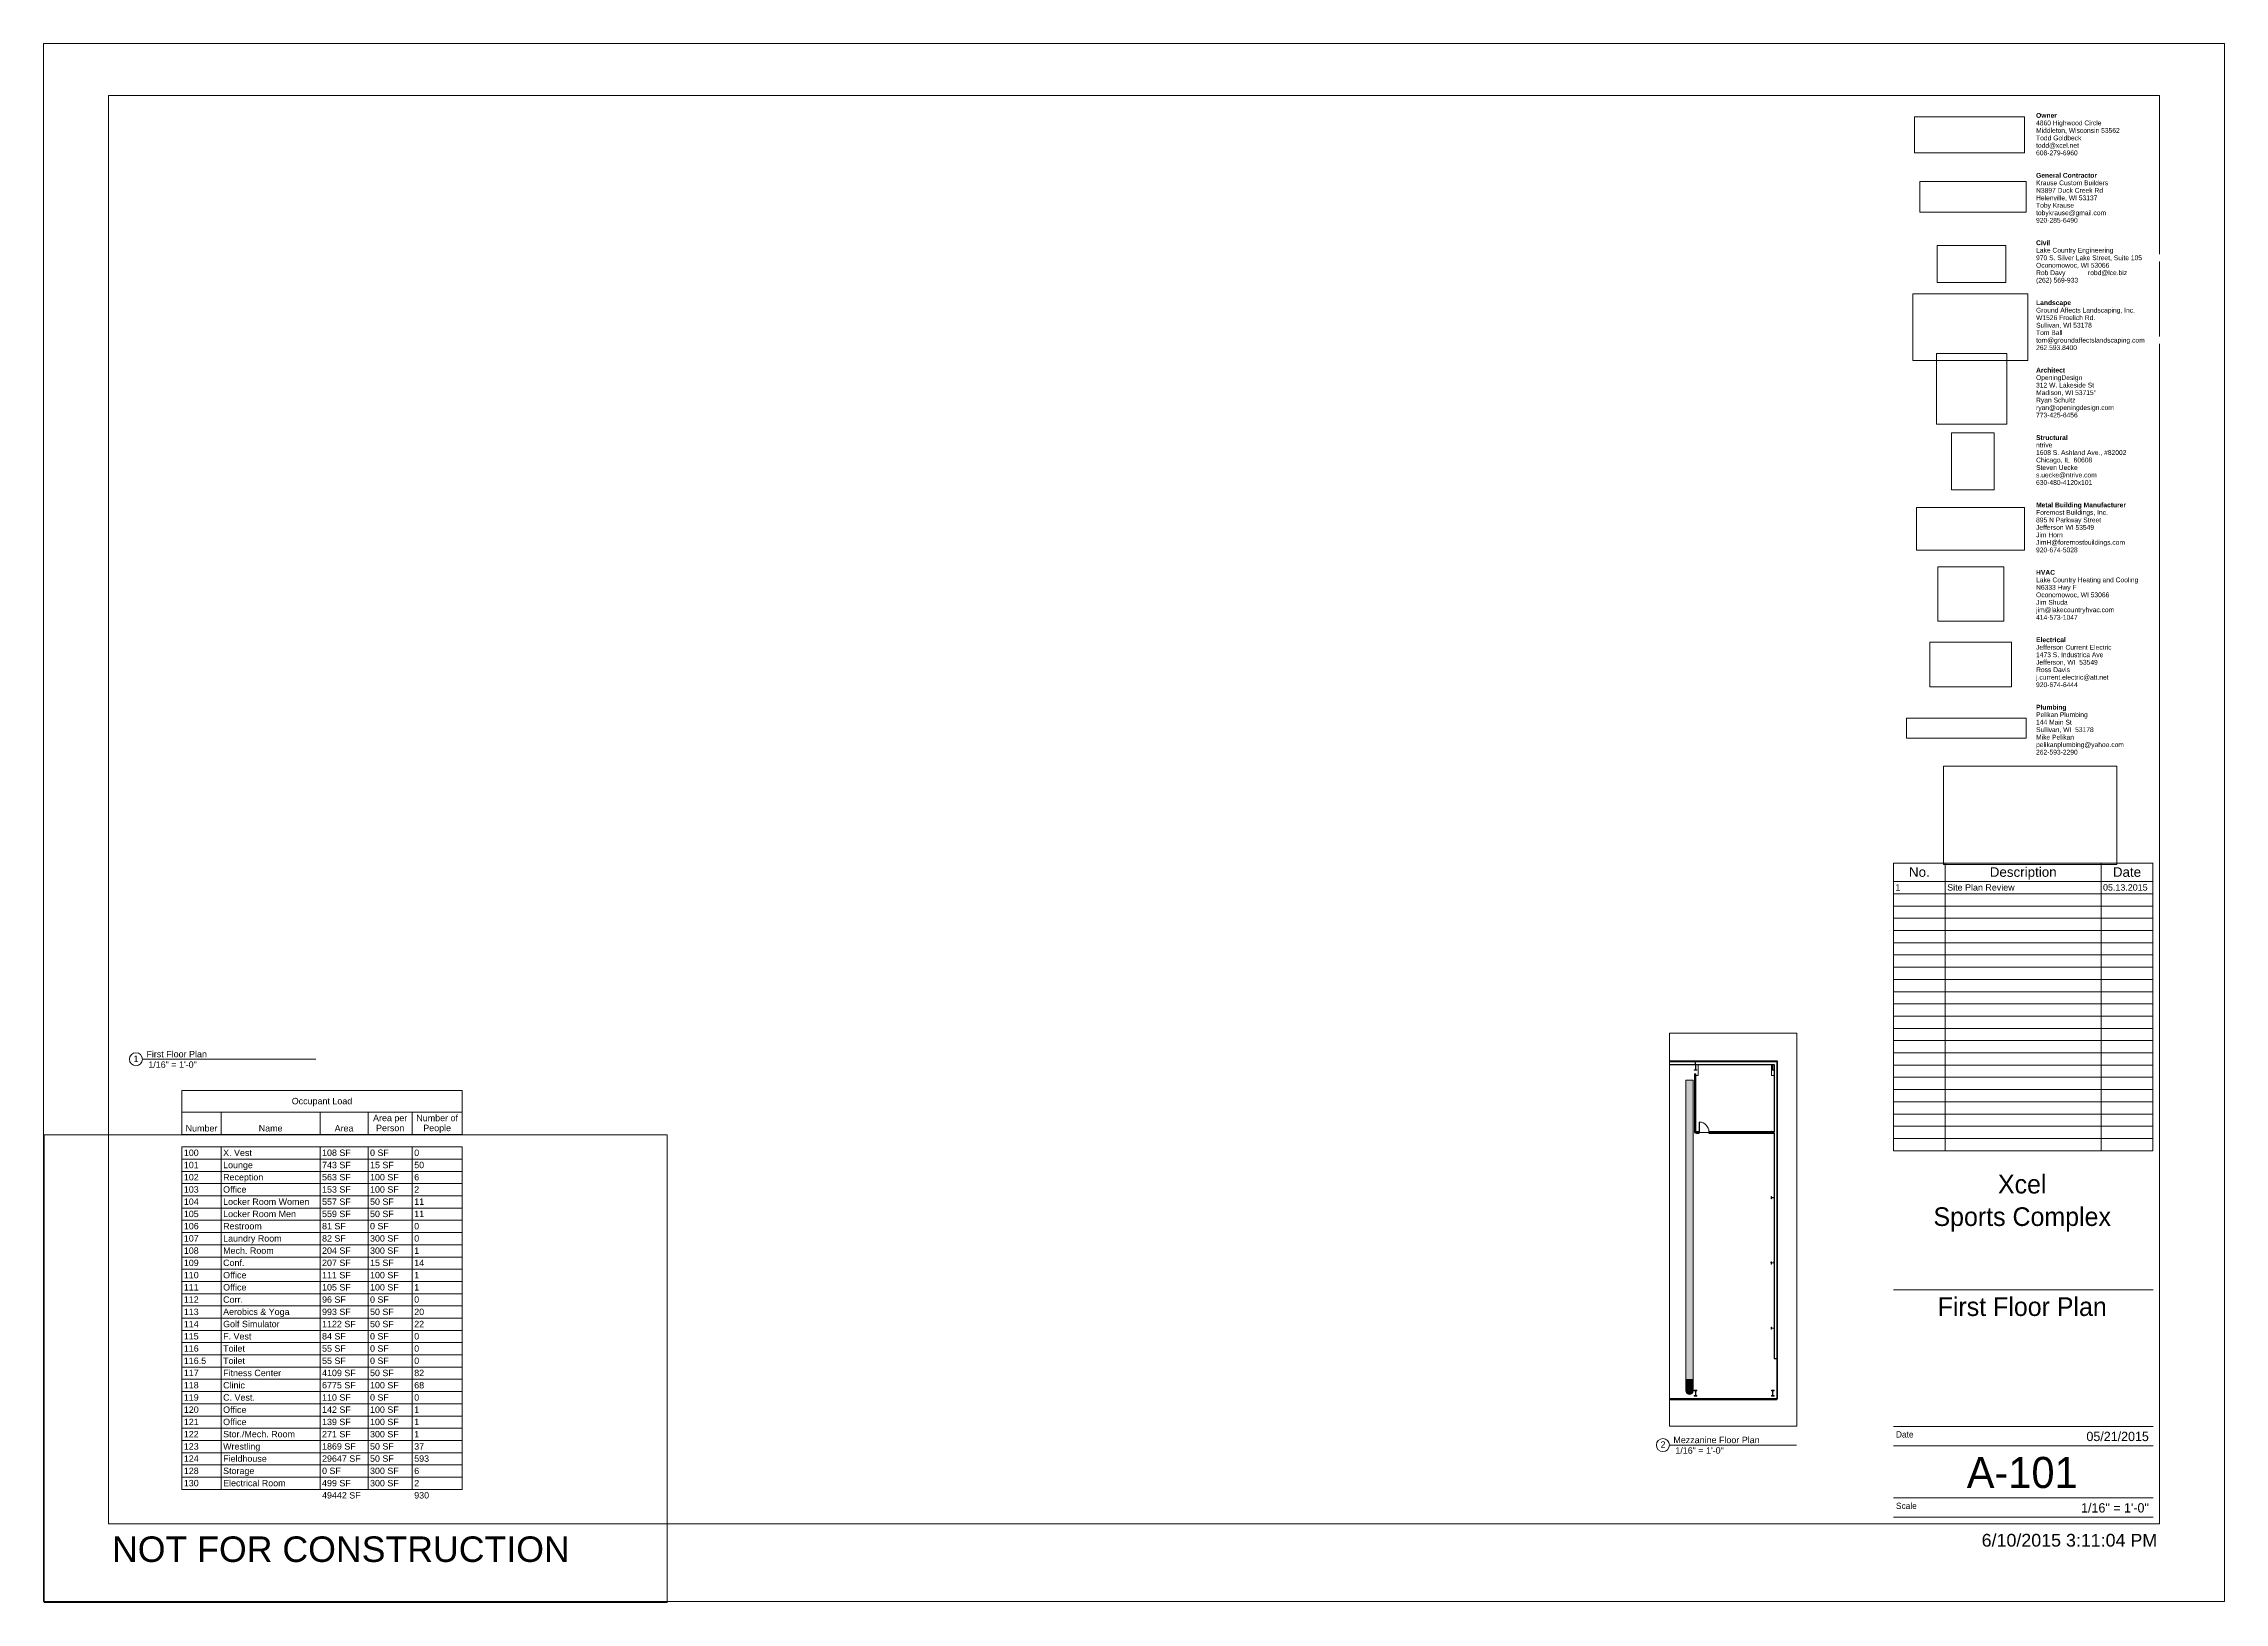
# Paper-space layout 'Layout1' of a CAD drawing. Header units: inches. Extents: x 0 to 42, y 0 to 30.
# The model-space entities are those that its viewports show. They can reach past a viewport. Long polylines and large blocks are cut down to what shows.
import ezdxf

# ---------------------------------------------------------------- set-up
doc = ezdxf.new("R2010")
doc.units = ezdxf.units.IN
doc.header["$MEASUREMENT"] = 0
for name, color, linetype, lineweight in [('A-DETL-THIN', 151, 'Continuous', 9), ('A-DOOR', 31, 'Continuous', 9), ('A-FLOR', 192, 'Continuous', 9), ('A-WALL', 113, 'Continuous', 9), ('A-WALL-PATT', 111, 'Continuous', 25), ('G-ANNO-SCHD', 231, 'Continuous', 9), ('G-ANNO-TTLB', 6, 'Continuous', 9), ('G-ANNO-TTLB-MEDM', 33, 'Continuous', 20), ('G-ANNO-TTLB-THIN', 151, 'Continuous', 9), ('I-WALL', 2, 'Continuous', 9), ('L-SITE-WALL', 31, 'Continuous', 9), ('M-HVAC-DUCT', 70, 'Continuous', 9), ('S-BEAM', 12, 'Continuous', 9), ('S-COLS', 52, 'Continuous', 9)]:
    doc.layers.add(name, color=color, linetype=linetype, lineweight=lineweight)
doc.layers.add('G-ANNO-NPLT', color=191, linetype='Continuous', plot=False)
doc.styles.add('Arial', font='arial.ttf', dxfattribs={"height": 0.092206})
doc.styles.add('Arial_1', font='arial.ttf', dxfattribs={"height": 0.491766})
doc.styles.add('Arial_2', font='arial.ttf', dxfattribs={"height": 0.245883})
doc.styles.add('Arial_3', font='arial.ttf', dxfattribs={"height": 0.122942})
doc.styles.add('Arial_4', font='arial.ttf', dxfattribs={"height": 0.184412})
doc.styles.add('Century Gothic', font='GOTHIC.TTF', dxfattribs={"height": 0.119759})
doc.styles.add('Century Gothic_1', font='GOTHIC.TTF', dxfattribs={"height": 0.179639})
doc.styles.add('Century Gothic_2', font='GOTHIC.TTF', dxfattribs={"height": 0.598797})
doc.styles.add('Century Gothic_3', font='GOTHIC.TTF', dxfattribs={"height": 0.359278})
picture_1 = doc.add_image_def('image1.jpg', size_in_pixel=(1176, 668))
picture_2 = doc.add_image_def('image2.jpg', size_in_pixel=(477, 79))
picture_3 = doc.add_image_def('image3.png', size_in_pixel=(259, 141))
picture_4 = doc.add_image_def('image4.jpg', size_in_pixel=(150, 124))
picture_5 = doc.add_image_def('image5.jpg', size_in_pixel=(309, 122))
picture_6 = doc.add_image_def('image6.png', size_in_pixel=(302, 400))
picture_7 = doc.add_image_def('image7.jpg', size_in_pixel=(95, 51))
picture_8 = doc.add_image_def('image8.png', size_in_pixel=(388, 225))
picture_9 = doc.add_image_def('image9.jpg', size_in_pixel=(232, 76))
picture_10 = doc.add_image_def('image10.jpg', size_in_pixel=(900, 259))
picture_11 = doc.add_image_def('image11.jpg', size_in_pixel=(939, 939))
pattern_1 = [(45, (526.688, 0), (-19.00703, 19.00703), []), (45, (526.688, 28.8), (-19.00703, 19.00703), [])]
pattern_2 = [(0, (526.688, 0), (61.44, 15.36), [2.534, -43.546, 2.534, -43.546, -245.76]), (0, (526.688, 0), (61.44, 15.36), [-92.16, 2.534, -89.626, 2.534, -43.546, -107.52]), (0, (526.688, 0), (61.44, 15.36), [-230.4, 2.534, -28.186, 2.534, -74.266]), (120, (549.728, 7.68), (-44.02215, 45.528601), [2.534, -43.546, 2.534, -43.546, -245.76]), (120, (549.728, 7.68), (-44.02215, 45.528601), [-92.16, 2.534, -89.626, 2.534, -43.546, -107.52]), (120, (549.728, 7.68), (-44.02215, 45.528601), [-230.4, 2.534, -28.186, 2.534, -74.266]), (240, (557.408, 38.4), (-17.41785, -60.888601), [2.534, -43.546, 2.534, -43.546, -245.76]), (240, (557.408, 38.4), (-17.41785, -60.888601), [-92.16, 2.534, -89.626, 2.534, -43.546, -107.52]), (240, (557.408, 38.4), (-17.41785, -60.888601), [-230.4, 2.534, -28.186, 2.534, -74.266])]
pattern_3 = [(0, (526.688, 0), (0, 24), []), (90, (526.688, 0), (-24, 1e-15), [])]
pattern_4 = [(225, (26793.078, -22360.053), (19.00703, -19.00703), []), (225, (26793.078, -22388.853), (19.00703, -19.00703), [])]
pattern_5 = [(225, (26507.578, -22360.053), (19.00703, -19.00703), []), (225, (26507.578, -22388.853), (19.00703, -19.00703), [])]

# ---------------------------------------------------------------- blocks, each defined once
blk = doc.blocks.new('E1 30 x 42 Horizontal - E1 30x42 Horizontal-11829-First Floor Plan')
at = {"layer": 'G-ANNO-TTLB-MEDM'}
for p, q in [((1.24, 29.014), (1.24, 1.514)), ((40.74, 29.014), (1.24, 29.014)), ((40.74, 29.014), (40.74, 1.514)), ((40.615, 14.233), (35.615, 14.233)), ((35.615, 6.02), (40.615, 6.02)), ((1.24, 1.514), (40.74, 1.514)), ((40.615, 1.639), (35.615, 1.639))]:
    blk.add_line(p, q, dxfattribs=at)
at = {"layer": 'G-ANNO-TTLB-THIN'}
for p, q in [((-0.01, 30.014), (41.99, 30.014)), ((-0.01, 0.014), (-0.01, 30.014)), ((41.99, 0.014), (41.99, 30.014)), ((35.615, 3.389), (40.615, 3.389)), ((35.615, 3.014), (40.615, 3.014)), ((35.615, 2.014), (40.615, 2.014)), ((-0.01, 0.014), (41.99, 0.014))]:
    blk.add_line(p, q, dxfattribs=at)
at = {"layer": 'G-ANNO-TTLB', "char_height": 0.09221, "attachment_point": 1, "line_spacing_factor": 0.938532, "style": 'Arial', "bg_fill": 3, "box_fill_scale": 1.25, "bg_fill_color": 0, "bg_fill_transparency": 0}
for s, insert, width in [('\\fArial|b1|i0|c0|p34|;Civil', (38.363, 26.225), 0.28768), ('\\fArial|b1|i0|c0|p34|;Structural', (38.363, 22.475), 0.64856), ('\\fArial|b1|i0|c0|p34|;HVAC', (38.363, 19.879), 0.41876), ('\\fArial|b1|i0|c0|p34|;Electrical', (38.363, 18.581), 0.61622)]:
    blk.add_mtext(s, dxfattribs=dict(at, insert=insert, width=width))
at = {"layer": 'G-ANNO-TTLB', "insert": (1.307, 1.27), "char_height": 0.49177, "width": 10.47, "attachment_point": 1, "line_spacing_factor": 0.938532, "style": 'Arial_1'}
blk.add_mtext('NOT FOR CONSTRUCTION', dxfattribs=at)
at = {"layer": 'G-ANNO-TTLB'}
image = blk.add_image(picture_9, insert=(36.024, 27.911), size_in_units=(2.118, 0.694), dxfattribs=at)
image.dxf.flags = 7
image = blk.add_image(picture_10, insert=(36.126, 26.77), size_in_units=(2.048, 0.589), dxfattribs=at)
image.dxf.flags = 7
image = blk.add_image(picture_7, insert=(36.46, 25.417), size_in_units=(1.319, 0.708), dxfattribs=at)
image.dxf.flags = 7
image = blk.add_image(picture_8, insert=(35.988, 23.91), size_in_units=(2.218, 1.286), dxfattribs=at)
image.dxf.flags = 7
image = blk.add_image(picture_11, insert=(36.444, 22.689), size_in_units=(1.358, 1.358), dxfattribs=at)
image.dxf.flags = 7
image = blk.add_image(picture_6, insert=(36.733, 21.424), size_in_units=(0.825, 1.093), dxfattribs=at)
image.dxf.flags = 7
image = blk.add_image(picture_5, insert=(36.062, 20.262), size_in_units=(2.078, 0.821), dxfattribs=at)
image.dxf.flags = 7
image = blk.add_image(picture_4, insert=(36.474, 18.891), size_in_units=(1.268, 1.049), dxfattribs=at)
image.dxf.flags = 7
image = blk.add_image(picture_3, insert=(36.315, 17.631), size_in_units=(1.574, 0.857), dxfattribs=at)
image.dxf.flags = 7
image = blk.add_image(picture_2, insert=(35.866, 16.643), size_in_units=(2.303, 0.381), dxfattribs=at)
image.dxf.flags = 7
image = blk.add_image(picture_1, insert=(36.577, 14.205), size_in_units=(3.341, 1.898), dxfattribs=at)
image.dxf.flags = 7
at = {"layer": 'G-ANNO-TTLB', "attachment_point": 1, "bg_fill": 3, "box_fill_scale": 1.25, "bg_fill_color": 0, "bg_fill_transparency": 0}
for s, insert, char_height, width, line_spacing_factor, style in [('\\fArial|b1|i0|c0|p34|;Owner', (38.363, 28.677), 0.09221, 0.44259, 0.938532, 'Arial'), ('\\fArial|b1|i0|c0|p34|;General Contractor', (38.363, 27.523), 0.09221, 1.28521, 0.938532, 'Arial'), ('Lake Country Engineering', (38.363, 26.081), 0.09221, 1.74142, 0.938532, 'Arial'), ('\\fArial|b1|i0|c0|p34|;Landscape', (38.363, 25.071), 0.09221, 0.73708, 0.938532, 'Arial'), ('\\fArial|b1|i0|c0|p34|;Architect', (38.363, 23.773), 0.09221, 0.59069, 0.938532, 'Arial'), ('ntrive', (38.363, 22.331), 0.0922, 0.37109, 0.938532, 'Arial'), ('\\fArial|b1|i0|c0|p34|;Metal Building Manufacturer', (38.363, 21.177), 0.09221, 1.8793, 0.938532, 'Arial'), ('Lake Country Heating and Cooling', (38.363, 19.734), 0.09221, 2.30317, 0.938532, 'Arial'), ('Jefferson Current Electric', (38.363, 18.436), 0.09221, 1.71418, 0.938532, 'Arial'), ('\\fArial|b1|i0|c0|p34|;Plumbing', (38.363, 17.283), 0.09221, 0.62814, 0.938532, 'Arial'), ('Date', (35.665, 3.294), 0.1198, 0.4725, 0.984117, 'Century Gothic'), ('Scale', (35.665, 1.919), 0.1198, 0.5265, 0.984117, 'Century Gothic')]:
    blk.add_mtext(s, dxfattribs=dict(at, insert=insert, char_height=char_height, width=width, line_spacing_factor=line_spacing_factor, style=style))
at = {"layer": 'G-ANNO-TTLB', "char_height": 0.09221, "attachment_point": 1, "line_spacing_factor": 0.938532, "style": 'Arial', "bg_fill": 3, "box_fill_scale": 1.25, "bg_fill_color": 0, "bg_fill_transparency": 0}
for s, insert, width in [('4860 Highwood Circle', (38.363, 28.533), 1.47416), ('Krause Custom Builders', (38.363, 27.379), 1.63077), ('970 S. Silver Lake Street, Suite 105', (38.363, 25.936), 2.39509), ('Ground Affects Landscaping, Inc.', (38.363, 24.927), 2.24019), ('OpeningDesign', (38.363, 23.629), 1.03838), ('1608 S. Ashland Ave., #82002', (38.363, 22.186), 2.03762), ('Foremost Buildings, Inc.', (38.363, 21.033), 1.62396), ('N6333 Hwy F', (38.363, 19.59), 0.90901), ('1473 S. Industrica Ave', (38.363, 18.292), 1.52183), ('Pelikan Plumbing', (38.363, 17.138), 1.16605)]:
    blk.add_mtext(s, dxfattribs=dict(at, insert=insert, width=width))
for s, insert, width in [('Middleton, Wisconsin 53562', (38.363, 28.388), 1.89633), ('N3897 Duck Creek Rd', (38.363, 27.234), 1.51161), ('Oconomowoc, WI 53066', (38.363, 25.792), 1.65971), ('W1526 Froelich Rd.', (38.363, 24.783), 1.34309), ('312 W. Lakeside St', (38.363, 23.484), 1.31926), ('Chicago, IL  60608', (38.363, 22.042), 1.26649), ('895 N Parkway Street', (38.363, 20.888), 1.46565), ('Oconomowoc, WI 53066', (38.363, 19.446), 1.65971), ('Jefferson, WI  53549', (38.363, 18.148), 1.40778), ('144 Main St', (38.363, 16.994), 0.80347)]:
    blk.add_mtext(s, dxfattribs=dict(at, insert=insert, width=width))
at = {"layer": 'G-ANNO-TTLB', "attachment_point": 1, "line_spacing_factor": 0.938532, "style": 'Arial', "bg_fill": 3, "box_fill_scale": 1.25, "bg_fill_color": 0, "bg_fill_transparency": 0}
for s, insert, char_height, width in [('Todd Goldbeck', (38.363, 28.244), 0.09221, 1.02306), ('Helenville, WI 53137', (38.363, 27.09), 0.09221, 1.39416), ('Rob Davy', (38.363, 25.648), 0.0922, 0.66048), ('robd@lce.biz', (39.363, 25.648), 0.09221, 0.88178), ('Sullivan, WI 53178', (38.363, 24.638), 0.09221, 1.26819), ('Madison, WI 53715"', (38.363, 23.34), 0.09221, 1.36181), ('Steven Uecke', (38.363, 21.898), 0.09221, 0.94135), ('Jefferson WI 53549', (38.363, 20.744), 0.09221, 1.32266), ('Jim Shuda', (38.363, 19.302), 0.0922, 0.71325), ('Ross Davis', (38.363, 18.004), 0.0922, 0.76772), ('Sullivan, WI  53178', (38.363, 16.85), 0.09221, 1.31075)]:
    blk.add_mtext(s, dxfattribs=dict(at, insert=insert, char_height=char_height, width=width))
for s, insert, char_height, width in [('todd@xcel.net', (38.363, 28.1), 0.09221, 0.96859), ('Toby Krause', (38.363, 26.946), 0.09221, 0.85284), ('(262) 569-933', (38.363, 25.504), 0.09221, 0.94646), ('Tom Ball', (38.363, 24.494), 0.0922, 0.59579), ('Ryan Schultz', (38.363, 23.196), 0.09221, 0.88518), ('s.uecke@ntrive.com', (38.363, 21.754), 0.09221, 1.37543), ('Jim Horn', (38.363, 20.6), 0.0922, 0.60601), ('jim@lakecountryhvac.com', (38.363, 19.158), 0.09221, 1.76695), ('j.current.electric@att.net', (38.363, 17.859), 0.09221, 1.64609), ('Mike Pelikan', (38.363, 16.706), 0.09221, 0.85624)]:
    blk.add_mtext(s, dxfattribs=dict(at, insert=insert, char_height=char_height, width=width))
at = {"layer": 'G-ANNO-TTLB', "char_height": 0.09221, "attachment_point": 1, "line_spacing_factor": 0.938532, "style": 'Arial', "bg_fill": 3, "box_fill_scale": 1.25, "bg_fill_color": 0, "bg_fill_transparency": 0}
for s, insert, width in [('608-279-6960', (38.363, 27.956), 0.93625), ('tobykrause@gmail.com', (38.363, 26.802), 1.57971), ('tom@groundaffectslandscaping.com', (38.363, 24.35), 2.45808), ('ryan@openingdesign.com', (38.363, 23.052), 1.75163), ('630-480-4120x101', (38.363, 21.609), 1.26308), ('JimH@foremostbuildings.com', (38.363, 20.456), 2.01378), ('414-573-1047', (38.363, 19.013), 0.93625), ('920-674-6444', (38.363, 17.715), 0.93625), ('pelikanplumbing@yahoo.com', (38.363, 16.561), 1.97804)]:
    blk.add_mtext(s, dxfattribs=dict(at, insert=insert, width=width))
for s, insert, width in [('920-285-6490', (38.363, 26.658), 0.93625), ('262.593.8400', (38.363, 24.206), 0.91923), ('773-425-6456', (38.363, 22.908), 0.93625), ('920-674-5028', (38.363, 20.311), 0.93625), ('262-593-2290', (38.363, 16.417), 0.93625)]:
    blk.add_mtext(s, dxfattribs=dict(at, insert=insert, width=width))
blk = doc.blocks.new('Viewport - View Title-1830-First Floor Plan')
at = {"layer": 'G-ANNO-TTLB'}
for start, end in [(0, 180), (180, 360)]:
    blk.add_arc((-0.125, 0), 0.125, start, end, dxfattribs=at)
blk = doc.blocks.new('Single-Flush - 36_ x 80_-913687-Mezzanine Floor Plan')
at = {"layer": 'A-DOOR', "lineweight": 13}
for p, q in [((16, -2.375), (16, -38.386)), ((18, -2.375), (16, -2.375)), ((18, -2.375), (18, -38.386)), ((18, -38.386), (16, -38.386))]:
    blk.add_line(p, q, dxfattribs=at)
at = {"layer": 'A-DOOR'}
blk.add_arc((18, -2.375), 36.067, 180, 266.8211, dxfattribs=at)
blk = doc.blocks.new('Round Elbow - 1_5 D-870650-Mezzanine Floor Plan')
at = {"layer": 'M-HVAC-DUCT'}
for points in [[(25958.544, -22354.053), (25958.544, -22298.053), (25944.544, -22298.053), (25944.609, -22340.8), (25944.806, -22342.667), (25945.542, -22345.172), (25946.575, -22347.275), (25947.963, -22349.195), (25949.545, -22350.777), (25951.76, -22352.278), (25953.756, -22353.209), (25956.113, -22353.84), (25957.616, -22353.972)], [(25958.544, -22354.053), (25960.975, -22353.84), (25963.686, -22353.044), (25965.544, -22352.177), (25967.543, -22350.777), (25969.501, -22348.72), (25970.668, -22347.053), (25971.699, -22344.841), (25972.372, -22341.991), (25972.544, -22339.135), (25972.544, -22298.053), (25958.544, -22298.053), (25958.544, -22353.814)]]:
    blk.add_hatch(color=256, dxfattribs=at).paths.add_polyline_path(points, flags=0)
for p, q in [((25944.544, -22298.053), (25958.544, -22298.053)), ((25958.544, -22298.053), (25972.544, -22298.053))]:
    blk.add_line(p, q, dxfattribs=at)
at = {"layer": 'M-HVAC-DUCT', "flags": 128}
for points in [[(25944.544, -22298.053), (25944.544, -22299.732), (25944.544, -22301.409), (25944.544, -22303.081), (25944.544, -22304.744), (25944.544, -22306.397), (25944.544, -22308.036), (25944.544, -22309.66), (25944.544, -22311.265), (25944.544, -22312.848), (25944.544, -22314.408), (25944.544, -22315.942), (25944.544, -22317.448), (25944.544, -22318.922), (25944.544, -22320.363), (25944.544, -22321.768), (25944.544, -22323.135), (25944.544, -22324.462), (25944.544, -22325.747), (25944.544, -22326.988), (25944.544, -22328.182), (25944.544, -22329.328), (25944.544, -22330.424), (25944.544, -22331.468), (25944.544, -22332.459), (25944.544, -22333.395), (25944.544, -22334.274), (25944.544, -22335.095), (25944.544, -22335.857), (25944.544, -22336.559), (25944.544, -22337.198), (25944.544, -22337.776), (25944.544, -22338.289), (25944.544, -22338.739), (25944.544, -22339.123), (25944.544, -22339.442), (25944.544, -22339.694), (25944.544, -22339.88), (25944.544, -22339.999), (25944.544, -22340.05), (25944.544, -22340.053)], [(25972.544, -22340.053), (25972.544, -22340.019), (25972.544, -22339.918), (25972.544, -22339.751), (25972.544, -22339.516), (25972.544, -22339.216), (25972.544, -22338.849), (25972.544, -22338.417), (25972.544, -22337.921), (25972.544, -22337.36), (25972.544, -22336.737), (25972.544, -22336.052), (25972.544, -22335.307), (25972.544, -22334.501), (25972.544, -22333.638), (25972.544, -22332.717), (25972.544, -22331.741), (25972.544, -22330.711), (25972.544, -22329.629), (25972.544, -22328.496), (25972.544, -22327.314), (25972.544, -22326.086), (25972.544, -22324.813), (25972.544, -22323.497), (25972.544, -22322.141), (25972.544, -22320.746), (25972.544, -22319.314), (25972.544, -22317.849), (25972.544, -22316.351), (25972.544, -22314.825), (25972.544, -22313.272), (25972.544, -22311.694), (25972.544, -22310.095), (25972.544, -22308.476), (25972.544, -22306.841), (25972.544, -22305.191), (25972.544, -22303.531), (25972.544, -22301.861), (25972.544, -22300.185), (25972.544, -22298.506), (25972.544, -22298.053)]]:
    blk.add_lwpolyline(points, dxfattribs=at)
at = {"layer": 'M-HVAC-DUCT'}
for start, end in [(180, 270), (270, 349.9581)]:
    blk.add_arc((25958.544, -22340.053), 14, start, end, dxfattribs=at)
blk = doc.blocks.new('columns and girder2 - one-1075720-Mezzanine Floor Plan')
at = {"layer": 'S-BEAM'}
h = blk.add_hatch(dxfattribs=at)
h.set_pattern_fill('FP_36', color=256, style=0, pattern_type=2)
h.set_pattern_definition(pattern_4)
h.paths.add_polyline_path([(5, -0.5), (-5, -0.5), (-5, -2), (5, -2)], flags=0)
h.paths.add_polyline_path([(5, -20), (-5, -20), (-5, -21.5), (5, -21.5)], flags=0)
h.paths.add_polyline_path([(5, -1204.75), (-5, -1204.75), (-5, -1206.25), (5, -1206.25)], flags=0)
h.paths.add_polyline_path([(-3.5, -1224.25), (-5, -1224.25), (-5, -1225.75), (5, -1225.75), (5, -1224.25), (-1.979, -1224.25)], flags=0)
h = blk.add_hatch(dxfattribs=at)
h.set_pattern_fill('FP_36', color=256, style=0, pattern_type=2)
h.set_pattern_definition(pattern_4)
h.paths.add_polyline_path([(-0.625, -2), (-0.625, -20), (0.625, -20), (0.625, -2)], flags=0)
h.paths.add_polyline_path([(0.625, -1206.25), (-0.625, -1206.25), (-0.625, -1224.25), (0.625, -1224.25)], flags=0)
at = {"layer": 'S-BEAM', "lineweight": 15}
for p, q in [((5, -0.5), (-5, -0.5)), ((-5, -0.5), (-5, -2)), ((5, -2), (5, -0.5)), ((-5, -2), (5, -2)), ((0.625, -2), (-0.625, -2)), ((-0.625, -2), (-0.625, -20)), ((0.625, -20), (0.625, -2)), ((5, -20), (-5, -20)), ((-5, -20), (-5, -21.5)), ((-0.625, -20), (0.625, -20)), ((5, -21.5), (5, -20)), ((-5, -21.5), (5, -21.5)), ((5, -1204.75), (-5, -1204.75)), ((-5, -1206.25), (5, -1206.25)), ((0.625, -1206.25), (-0.625, -1206.25)), ((-0.625, -1206.25), (-0.625, -1224.25)), ((0.625, -1224.25), (0.625, -1206.25)), ((5, -1224.25), (-5, -1224.25)), ((-0.625, -1224.25), (0.625, -1224.25))]:
    blk.add_line(p, q, dxfattribs=at)
blk = doc.blocks.new('columns and girder2 - one-V43-Mezzanine Floor Plan')
at = {"layer": 'S-BEAM'}
h = blk.add_hatch(dxfattribs=at)
h.set_pattern_fill('FP_37', color=256, style=0, pattern_type=2)
h.set_pattern_definition(pattern_5)
h.paths.add_polyline_path([(5, -0.5), (-5, -0.5), (-5, -2), (5, -2)], flags=0)
h.paths.add_polyline_path([(-5, -20), (-5, -21.5), (5, -21.5), (5, -20)], flags=0)
h.paths.add_polyline_path([(5, -1204.75), (-5, -1204.75), (-5, -1206.25), (5, -1206.25), (5, -1205.825)], flags=0)
h.paths.add_polyline_path([(5, -1224.25), (-5, -1224.25), (-5, -1225.75), (5, -1225.75)], flags=0)
h = blk.add_hatch(dxfattribs=at)
h.set_pattern_fill('FP_37', color=256, style=0, pattern_type=2)
h.set_pattern_definition(pattern_5)
h.paths.add_polyline_path([(-0.625, -2), (-0.625, -20), (0.625, -20), (0.625, -2)], flags=0)
h.paths.add_polyline_path([(0.625, -1206.25), (-0.625, -1206.25), (-0.625, -1224.25), (0.625, -1224.25)], flags=0)
at = {"layer": 'S-BEAM', "lineweight": 15}
for p, q in [((5, -0.5), (-5, -0.5)), ((-5, -0.5), (-5, -2)), ((5, -2), (5, -0.5)), ((-5, -2), (5, -2)), ((0.625, -2), (-0.625, -2)), ((-0.625, -2), (-0.625, -20)), ((0.625, -20), (0.625, -2)), ((5, -20), (-5, -20)), ((-5, -20), (-5, -21.5)), ((-0.625, -20), (0.625, -20)), ((5, -21.5), (5, -20)), ((-5, -21.5), (5, -21.5)), ((5, -1204.75), (-5, -1204.75)), ((-5, -1204.75), (-5, -1206.25)), ((5, -1206.25), (5, -1204.75)), ((-5, -1206.25), (5, -1206.25)), ((0.625, -1206.25), (-0.625, -1206.25)), ((-0.625, -1206.25), (-0.625, -1224.25)), ((0.625, -1224.25), (0.625, -1206.25)), ((5, -1224.25), (-5, -1224.25)), ((-5, -1224.25), (-5, -1225.75)), ((-0.625, -1224.25), (0.625, -1224.25)), ((5, -1225.75), (5, -1224.25))]:
    blk.add_line(p, q, dxfattribs=at)

msp = doc.modelspace()

# ---------------------------------------------------------------- hatches: boundary and pattern name
at = {"layer": 'A-WALL-PATT', "lineweight": 9}
h = msp.add_hatch(dxfattribs=at)
h.set_pattern_fill('FP_35', color=256, style=0, pattern_type=2)
h.set_pattern_definition(pattern_3)
h.paths.add_polyline_path([(26410.741, -21124.303), (26507.703, -21124.303), (26507.703, -21123.303), (26410.741, -21123.303)], flags=0)
h = msp.add_hatch(dxfattribs=at)
h.set_pattern_fill('FP_35', color=256, style=0, pattern_type=2)
h.set_pattern_definition(pattern_3)
h.paths.add_polyline_path([(26798.078, -21124.303), (26808.078, -21124.303), (26808.078, -21123.303), (26507.703, -21123.303), (26507.703, -21124.303), (26646.141, -21124.303)], flags=0)
h = msp.add_hatch(dxfattribs=at)
h.set_pattern_fill('FP_35', color=256, style=0, pattern_type=2)
h.set_pattern_definition(pattern_3)
h.paths.add_polyline_path([(26808.078, -22220.428), (26809.078, -22220.428), (26809.078, -21123.303), (26808.078, -21123.303), (26808.078, -22107.68)], flags=0)
h = msp.add_hatch(dxfattribs=at)
h.set_pattern_fill('FP_34', color=256, style=0, pattern_type=2)
h.set_pattern_definition(pattern_2)
h.paths.add_polyline_path([(26504.334, -21385.053), (26504.334, -21171.815), (26503.709, -21171.815), (26503.709, -21385.053)], flags=0)
h = msp.add_hatch(dxfattribs=at)
h.set_pattern_fill('FP_34', color=256, style=0, pattern_type=2)
h.set_pattern_definition(pattern_2)
h.paths.add_polyline_path([(26556.709, -21387.428), (26798.078, -21387.428), (26798.078, -21386.803), (26557.334, -21386.803), (26557.334, -21385.053), (26556.709, -21385.053)], flags=0)
h.paths.add_polyline_path([(26520.709, -21387.428), (26520.709, -21385.053), (26520.084, -21385.053), (26520.084, -21386.803), (26508.459, -21386.803), (26508.459, -21387.428)], flags=0)
at = {"layer": 'M-HVAC-DUCT', "lineweight": 5}
for points in [[(26482.801, -22298.053), (26485.232, -22298.053), (26485.232, -21191.928), (26471.232, -21191.928), (26471.232, -22298.053), (26480.443, -22298.053)], [(26499.016, -22298.053), (26499.232, -22298.053), (26499.232, -21191.928), (26485.232, -21191.928), (26485.232, -22298.053), (26498.579, -22298.053)]]:
    msp.add_hatch(color=256, dxfattribs=at).paths.add_polyline_path(points, flags=0)
at = {"layer": 'S-COLS'}
h = msp.add_hatch(dxfattribs=at)
h.set_pattern_fill('FP_33', color=256, style=0, pattern_type=2)
h.set_pattern_definition(pattern_1)
h.paths.add_polyline_path([(26798.078, -21630.303), (26798.078, -21622.303), (26797.644, -21622.303), (26797.644, -21625.467), (26797.442, -21625.956), (26796.953, -21626.158), (26788.453, -21626.158), (26787.964, -21625.956), (26787.762, -21625.467), (26787.762, -21622.303), (26787.328, -21622.303), (26787.328, -21630.303), (26787.762, -21630.303), (26787.762, -21627.139), (26787.964, -21626.65), (26788.453, -21626.447), (26796.953, -21626.447), (26797.442, -21626.65), (26797.644, -21627.139), (26797.644, -21630.303)], flags=0)
h = msp.add_hatch(dxfattribs=at)
h.set_pattern_fill('FP_33', color=256, style=0, pattern_type=2)
h.set_pattern_definition(pattern_1)
h.paths.add_polyline_path([(26797.644, -21871.553), (26798.078, -21871.553), (26798.078, -21863.553), (26797.644, -21863.553), (26797.644, -21866.717), (26797.442, -21867.206), (26796.953, -21867.408), (26788.453, -21867.408), (26787.964, -21867.206), (26787.762, -21866.717), (26787.762, -21863.553), (26787.328, -21863.553), (26787.328, -21871.553), (26787.762, -21871.553), (26787.762, -21868.389), (26787.964, -21867.9), (26788.453, -21867.697), (26796.953, -21867.697), (26797.442, -21867.9), (26797.644, -21868.389)], flags=0)

# ---------------------------------------------------------------- linework, layer by layer
at = {"layer": 'A-FLOR'}
for p, q in [((26516.578, -21134.303), (26516.578, -21174.928)), ((26788.078, -21174.553), (26788.078, -21134.303)), ((26798.078, -21174.553), (26788.078, -21174.553)), ((26516.578, -21174.928), (26508.459, -21174.928)), ((26520.709, -21385.053), (26556.709, -21385.053))]:
    msp.add_line(p, q, dxfattribs=at)
at = {"layer": 'A-WALL'}
for p, q in [((26410.741, -21123.303), (26809.078, -21123.303)), ((26809.078, -22220.428), (26809.078, -21123.303)), ((26410.741, -21124.303), (26808.078, -21124.303)), ((26808.078, -22220.428), (26808.078, -21124.303)), ((26504.334, -21171.815), (26504.334, -21385.053)), ((26507.834, -21171.815), (26507.834, -21383.303)), ((26798.078, -21383.303), (26798.078, -21382.678)), ((26520.084, -21383.303), (26507.834, -21383.303)), ((26520.084, -21386.803), (26520.084, -21383.303)), ((26557.334, -21383.303), (26557.334, -21386.803)), ((26798.078, -21383.303), (26557.334, -21383.303)), ((26508.459, -21386.803), (26520.084, -21386.803)), ((26557.334, -21386.803), (26798.078, -21386.803)), ((26798.078, -21387.428), (26798.078, -21386.803))]:
    msp.add_line(p, q, dxfattribs=at)
at = {"layer": 'A-WALL', "lineweight": 25}
for p, q in [((26808.682, -22220.49), (26808.682, -22370.376)), ((26810.257, -22220.49), (26808.682, -22220.49)), ((26810.257, -22370.376), (26810.257, -22220.49)), ((26808.515, -22370.344), (26410.741, -22370.344)), ((26808.515, -22371.919), (26808.515, -22370.344)), ((26808.682, -22370.376), (26810.257, -22370.376)), ((26410.741, -22371.919), (26808.515, -22371.919))]:
    msp.add_line(p, q, dxfattribs=at)
at = {"layer": 'I-WALL'}
for p, q in [((26503.709, -21168.911), (26508.459, -21168.911)), ((26503.709, -21171.815), (26503.709, -21168.911)), ((26508.459, -21168.911), (26508.459, -21171.815))]:
    msp.add_line(p, q, dxfattribs=at)
at = {"layer": 'I-WALL', "lineweight": 25}
for p, q in [((26508.459, -21171.815), (26503.709, -21171.815)), ((26503.709, -21171.815), (26503.709, -21385.053)), ((26508.459, -21382.678), (26508.459, -21171.815)), ((26520.709, -21382.678), (26508.459, -21382.678)), ((26520.709, -21387.428), (26520.709, -21382.678)), ((26798.078, -21382.678), (26556.709, -21382.678)), ((26556.709, -21382.678), (26556.709, -21387.428)), ((26503.709, -21385.053), (26508.459, -21385.053)), ((26508.459, -21385.053), (26508.459, -21387.428)), ((26508.459, -21387.428), (26520.709, -21387.428)), ((26556.709, -21387.428), (26798.078, -21387.428))]:
    msp.add_line(p, q, dxfattribs=at)
at = {"layer": 'L-SITE-WALL', "lineweight": 25}
for p, q in [((26810.578, -21121.803), (26410.741, -21121.803)), ((26507.703, -21134.303), (26507.703, -21121.803)), ((26810.578, -22220.428), (26810.578, -21121.803)), ((26410.741, -21134.303), (26798.078, -21134.303)), ((26798.078, -21134.303), (26798.078, -21382.678)), ((26798.078, -21387.428), (26798.078, -22220.428)), ((26798.078, -22220.428), (26810.578, -22220.428))]:
    msp.add_line(p, q, dxfattribs=at)
at = {"layer": 'M-HVAC-DUCT'}
for p, q in [((26471.232, -21191.928), (26471.232, -22298.053)), ((26471.232, -21191.928), (26499.232, -21191.928)), ((26499.232, -22298.053), (26499.232, -21191.928)), ((26499.232, -22298.053), (26471.232, -22298.053))]:
    msp.add_line(p, q, dxfattribs=at)
at = {"layer": 'S-COLS', "lineweight": 15}
for p, q in [((26787.762, -21381.053), (26787.328, -21381.053)), ((26787.328, -21381.053), (26787.328, -21389.053)), ((26787.762, -21384.217), (26787.762, -21381.053)), ((26798.078, -21381.053), (26797.644, -21381.053)), ((26797.644, -21381.053), (26797.644, -21384.217)), ((26798.078, -21389.053), (26798.078, -21381.053)), ((26796.953, -21384.908), (26788.453, -21384.908)), ((26788.453, -21385.197), (26796.953, -21385.197)), ((26787.762, -21389.053), (26787.762, -21385.889)), ((26797.644, -21385.889), (26797.644, -21389.053)), ((26787.328, -21389.053), (26787.762, -21389.053)), ((26797.644, -21389.053), (26798.078, -21389.053)), ((26787.762, -21622.303), (26787.328, -21622.303)), ((26787.328, -21622.303), (26787.328, -21630.303)), ((26787.762, -21625.467), (26787.762, -21622.303)), ((26798.078, -21622.303), (26797.644, -21622.303)), ((26797.644, -21622.303), (26797.644, -21625.467)), ((26798.078, -21630.303), (26798.078, -21622.303)), ((26796.953, -21626.158), (26788.453, -21626.158)), ((26788.453, -21626.447), (26796.953, -21626.447)), ((26787.762, -21630.303), (26787.762, -21627.139)), ((26797.644, -21627.139), (26797.644, -21630.303)), ((26787.328, -21630.303), (26787.762, -21630.303)), ((26797.644, -21630.303), (26798.078, -21630.303)), ((26787.762, -21863.553), (26787.328, -21863.553)), ((26787.328, -21863.553), (26787.328, -21871.553)), ((26787.762, -21866.717), (26787.762, -21863.553)), ((26798.078, -21863.553), (26797.644, -21863.553)), ((26797.644, -21863.553), (26797.644, -21866.717)), ((26798.078, -21871.553), (26798.078, -21863.553)), ((26796.953, -21867.408), (26788.453, -21867.408)), ((26788.453, -21867.697), (26796.953, -21867.697)), ((26787.762, -21871.553), (26787.762, -21868.389)), ((26797.644, -21868.389), (26797.644, -21871.553)), ((26787.328, -21871.553), (26787.762, -21871.553)), ((26797.644, -21871.553), (26798.078, -21871.553)), ((26787.762, -22104.803), (26787.328, -22104.803)), ((26787.328, -22104.803), (26787.328, -22112.803)), ((26787.762, -22107.967), (26787.762, -22104.803)), ((26798.078, -22104.803), (26797.644, -22104.803)), ((26797.644, -22104.803), (26797.644, -22107.967)), ((26798.078, -22112.803), (26798.078, -22104.803)), ((26796.953, -22108.658), (26788.453, -22108.658)), ((26788.453, -22108.947), (26796.953, -22108.947)), ((26787.762, -22112.803), (26787.762, -22109.639)), ((26797.644, -22109.639), (26797.644, -22112.803)), ((26787.328, -22112.803), (26787.762, -22112.803)), ((26797.644, -22112.803), (26798.078, -22112.803))]:
    msp.add_line(p, q, dxfattribs=at)
for centre, start, end in [((26788.453, -21384.217), 180, 270), ((26796.953, -21384.217), 270, 0), ((26788.453, -21385.889), 90, 180), ((26796.953, -21385.889), 0, 90), ((26788.453, -21625.467), 180, 270), ((26796.953, -21625.467), 270, 0), ((26788.453, -21627.139), 90, 180), ((26796.953, -21627.139), 0, 90), ((26788.453, -21866.717), 180, 270), ((26796.953, -21866.717), 270, 0), ((26788.453, -21868.389), 90, 180), ((26796.953, -21868.389), 0, 90), ((26788.453, -22107.967), 180, 270), ((26796.953, -22107.967), 270, 0), ((26788.453, -22109.639), 90, 180), ((26796.953, -22109.639), 0, 90)]:
    msp.add_arc(centre, 0.691, start, end, dxfattribs=at)

# ---------------------------------------------------------------- block references
at = {"layer": 'A-DOOR', "rotation": 180}
msp.add_blockref('Single-Flush - 36_ x 80_-913687-Mezzanine Floor Plan', (26538.709, -21385.053), dxfattribs=at)
at = {"layer": 'M-HVAC-DUCT'}
msp.add_blockref('Round Elbow - 1_5 D-870650-Mezzanine Floor Plan', (526.688, 0), dxfattribs=at)
at = {"layer": 'S-BEAM', "rotation": 180}
for name, p in [('columns and girder2 - one-V43-Mezzanine Floor Plan', (26507.578, -22360.053)), ('columns and girder2 - one-1075720-Mezzanine Floor Plan', (26793.078, -22360.053))]:
    msp.add_blockref(name, p, dxfattribs=at)

psp = doc.layouts.get("Layout1")

# ---------------------------------------------------------------- viewports
at = {"layer": '0'}
psp.add_viewport(center=(6, 4.5), size=(12, 9), view_center_point=(6, 4.5), view_height=12, dxfattribs=at)
at = {"layer": 'G-ANNO-NPLT'}
psp.add_viewport(center=(32.527, 7.177), size=(2.451, 7.5666), view_center_point=(26646.197, -21744.495), view_height=1452.78, status=3, dxfattribs=at)

# ---------------------------------------------------------------- next in the draw order: block references
at = {"layer": 'G-ANNO-TTLB'}
psp.add_blockref('E1 30 x 42 Horizontal - E1 30x42 Horizontal-11829-First Floor Plan', (0, 0), dxfattribs=at)

# ---------------------------------------------------------------- next in the draw order: linework, layer by layer
at = {"layer": 'A-DETL-THIN'}
for p, q in [((36.615, 14.233), (35.615, 14.233)), ((35.615, 14.233), (35.615, 13.879)), ((36.615, 13.879), (35.615, 13.879)), ((35.615, 13.879), (35.615, 13.644)), ((39.615, 14.233), (36.615, 14.233)), ((36.615, 14.233), (36.615, 13.879)), ((39.615, 13.879), (36.615, 13.879)), ((36.615, 13.879), (36.615, 13.644)), ((40.614, 14.233), (39.615, 14.233)), ((39.615, 14.233), (39.615, 13.879)), ((40.614, 13.879), (39.615, 13.879)), ((39.615, 13.879), (39.615, 13.644)), ((40.614, 14.233), (40.614, 13.879)), ((40.614, 13.879), (40.614, 13.644)), ((40.614, 13.644), (35.615, 13.644)), ((35.615, 13.644), (35.615, 8.697)), ((36.615, 13.644), (36.615, 8.697)), ((39.615, 13.644), (39.615, 8.697)), ((40.614, 13.644), (40.614, 8.697)), ((40.614, 13.408), (35.615, 13.408)), ((40.614, 13.173), (35.615, 13.173)), ((40.614, 12.937), (35.615, 12.937)), ((40.614, 12.702), (35.615, 12.702)), ((40.614, 12.466), (35.615, 12.466)), ((40.614, 12.23), (35.615, 12.23)), ((40.614, 11.995), (35.615, 11.995)), ((40.614, 11.759), (35.615, 11.759)), ((40.614, 11.524), (35.615, 11.524)), ((40.614, 11.288), (35.615, 11.288)), ((40.614, 11.052), (35.615, 11.052)), ((40.614, 10.817), (35.615, 10.817)), ((40.614, 10.581), (35.615, 10.581)), ((40.614, 10.346), (35.615, 10.346)), ((40.614, 10.11), (35.615, 10.11)), ((2.653, 9.856), (2.653, 9.44)), ((8.049, 9.856), (2.653, 9.856)), ((8.049, 9.44), (8.049, 9.856)), ((40.614, 9.875), (35.615, 9.875)), ((2.653, 9.44), (2.653, 9.006)), ((2.653, 9.44), (8.049, 9.44)), ((3.41, 9.44), (3.41, 9.006)), ((5.315, 9.44), (5.315, 9.006)), ((6.238, 9.44), (6.238, 9.006)), ((7.09, 9.44), (7.09, 9.006)), ((8.049, 9.44), (8.049, 9.006)), ((40.614, 9.639), (35.615, 9.639)), ((40.614, 9.403), (35.615, 9.403)), ((3.41, 9.006), (2.653, 9.006)), ((5.315, 9.006), (3.41, 9.006)), ((6.238, 9.006), (5.315, 9.006)), ((7.09, 9.006), (6.238, 9.006)), ((8.049, 9.006), (7.09, 9.006)), ((40.614, 9.168), (35.615, 9.168)), ((40.614, 8.932), (35.615, 8.932)), ((3.41, 8.771), (2.653, 8.771)), ((2.653, 8.771), (2.653, 8.535)), ((3.41, 8.535), (2.653, 8.535)), ((2.653, 8.535), (2.653, 8.299)), ((5.315, 8.771), (3.41, 8.771)), ((3.41, 8.771), (3.41, 8.535)), ((5.315, 8.535), (3.41, 8.535)), ((3.41, 8.535), (3.41, 8.299)), ((6.238, 8.771), (5.315, 8.771)), ((5.315, 8.771), (5.315, 8.535)), ((6.238, 8.535), (5.315, 8.535)), ((5.315, 8.535), (5.315, 8.299)), ((7.09, 8.771), (6.238, 8.771)), ((6.238, 8.771), (6.238, 8.535)), ((7.09, 8.535), (6.238, 8.535)), ((6.238, 8.535), (6.238, 8.299)), ((8.049, 8.771), (7.09, 8.771)), ((7.09, 8.771), (7.09, 8.535)), ((8.049, 8.535), (7.09, 8.535)), ((7.09, 8.535), (7.09, 8.299)), ((8.049, 8.771), (8.049, 8.535)), ((8.049, 8.535), (8.049, 8.299)), ((40.614, 8.697), (35.615, 8.697)), ((3.41, 8.299), (2.653, 8.299)), ((2.653, 8.299), (2.653, 8.064)), ((3.41, 8.064), (2.653, 8.064)), ((2.653, 8.064), (2.653, 7.828)), ((5.315, 8.299), (3.41, 8.299)), ((3.41, 8.299), (3.41, 8.064)), ((5.315, 8.064), (3.41, 8.064)), ((3.41, 8.064), (3.41, 7.828)), ((6.238, 8.299), (5.315, 8.299)), ((5.315, 8.299), (5.315, 8.064)), ((6.238, 8.064), (5.315, 8.064)), ((5.315, 8.064), (5.315, 7.828)), ((7.09, 8.299), (6.238, 8.299)), ((6.238, 8.299), (6.238, 8.064)), ((7.09, 8.064), (6.238, 8.064)), ((6.238, 8.064), (6.238, 7.828)), ((8.049, 8.299), (7.09, 8.299)), ((7.09, 8.299), (7.09, 8.064)), ((8.049, 8.064), (7.09, 8.064)), ((7.09, 8.064), (7.09, 7.828)), ((8.049, 8.299), (8.049, 8.064)), ((8.049, 8.064), (8.049, 7.828)), ((3.41, 7.828), (2.653, 7.828)), ((2.653, 7.828), (2.653, 7.593)), ((3.41, 7.593), (2.653, 7.593)), ((2.653, 7.593), (2.653, 7.357)), ((5.315, 7.828), (3.41, 7.828)), ((3.41, 7.828), (3.41, 7.593)), ((5.315, 7.593), (3.41, 7.593)), ((3.41, 7.593), (3.41, 7.357)), ((6.238, 7.828), (5.315, 7.828)), ((5.315, 7.828), (5.315, 7.593)), ((6.238, 7.593), (5.315, 7.593)), ((5.315, 7.593), (5.315, 7.357)), ((7.09, 7.828), (6.238, 7.828)), ((6.238, 7.828), (6.238, 7.593)), ((7.09, 7.593), (6.238, 7.593)), ((6.238, 7.593), (6.238, 7.357)), ((8.049, 7.828), (7.09, 7.828)), ((7.09, 7.828), (7.09, 7.593)), ((8.049, 7.593), (7.09, 7.593)), ((7.09, 7.593), (7.09, 7.357)), ((8.049, 7.828), (8.049, 7.593)), ((8.049, 7.593), (8.049, 7.357)), ((3.41, 7.357), (2.653, 7.357)), ((2.653, 7.357), (2.653, 7.122)), ((5.315, 7.357), (3.41, 7.357)), ((3.41, 7.357), (3.41, 7.122)), ((6.238, 7.357), (5.315, 7.357)), ((5.315, 7.357), (5.315, 7.122)), ((7.09, 7.357), (6.238, 7.357)), ((6.238, 7.357), (6.238, 7.122)), ((8.049, 7.357), (7.09, 7.357)), ((7.09, 7.357), (7.09, 7.122)), ((8.049, 7.357), (8.049, 7.122)), ((3.41, 7.122), (2.653, 7.122)), ((2.653, 7.122), (2.653, 6.886)), ((3.41, 6.886), (2.653, 6.886)), ((2.653, 6.886), (2.653, 6.65)), ((5.315, 7.122), (3.41, 7.122)), ((3.41, 7.122), (3.41, 6.886)), ((5.315, 6.886), (3.41, 6.886)), ((3.41, 6.886), (3.41, 6.65)), ((6.238, 7.122), (5.315, 7.122)), ((5.315, 7.122), (5.315, 6.886)), ((6.238, 6.886), (5.315, 6.886)), ((5.315, 6.886), (5.315, 6.65)), ((7.09, 7.122), (6.238, 7.122)), ((6.238, 7.122), (6.238, 6.886)), ((7.09, 6.886), (6.238, 6.886)), ((6.238, 6.886), (6.238, 6.65)), ((8.049, 7.122), (7.09, 7.122)), ((7.09, 7.122), (7.09, 6.886)), ((8.049, 6.886), (7.09, 6.886)), ((7.09, 6.886), (7.09, 6.65)), ((8.049, 7.122), (8.049, 6.886)), ((8.049, 6.886), (8.049, 6.65)), ((3.41, 6.65), (2.653, 6.65)), ((2.653, 6.65), (2.653, 6.415)), ((3.41, 6.415), (2.653, 6.415)), ((2.653, 6.415), (2.653, 6.179)), ((5.315, 6.65), (3.41, 6.65)), ((3.41, 6.65), (3.41, 6.415)), ((5.315, 6.415), (3.41, 6.415)), ((3.41, 6.415), (3.41, 6.179)), ((6.238, 6.65), (5.315, 6.65)), ((5.315, 6.65), (5.315, 6.415)), ((6.238, 6.415), (5.315, 6.415)), ((5.315, 6.415), (5.315, 6.179)), ((7.09, 6.65), (6.238, 6.65)), ((6.238, 6.65), (6.238, 6.415)), ((7.09, 6.415), (6.238, 6.415)), ((6.238, 6.415), (6.238, 6.179)), ((8.049, 6.65), (7.09, 6.65)), ((7.09, 6.65), (7.09, 6.415)), ((8.049, 6.415), (7.09, 6.415)), ((7.09, 6.415), (7.09, 6.179)), ((8.049, 6.65), (8.049, 6.415)), ((8.049, 6.415), (8.049, 6.179)), ((3.41, 6.179), (2.653, 6.179)), ((2.653, 6.179), (2.653, 5.944)), ((3.41, 5.944), (2.653, 5.944)), ((2.653, 5.944), (2.653, 5.708)), ((5.315, 6.179), (3.41, 6.179)), ((3.41, 6.179), (3.41, 5.944)), ((5.315, 5.944), (3.41, 5.944)), ((3.41, 5.944), (3.41, 5.708)), ((6.238, 6.179), (5.315, 6.179)), ((5.315, 6.179), (5.315, 5.944)), ((6.238, 5.944), (5.315, 5.944)), ((5.315, 5.944), (5.315, 5.708)), ((7.09, 6.179), (6.238, 6.179)), ((6.238, 6.179), (6.238, 5.944)), ((7.09, 5.944), (6.238, 5.944)), ((6.238, 5.944), (6.238, 5.708)), ((8.049, 6.179), (7.09, 6.179)), ((7.09, 6.179), (7.09, 5.944)), ((8.049, 5.944), (7.09, 5.944)), ((7.09, 5.944), (7.09, 5.708)), ((8.049, 6.179), (8.049, 5.944)), ((8.049, 5.944), (8.049, 5.708)), ((3.41, 5.708), (2.653, 5.708)), ((2.653, 5.708), (2.653, 5.472)), ((3.41, 5.472), (2.653, 5.472)), ((2.653, 5.472), (2.653, 5.237)), ((5.315, 5.708), (3.41, 5.708)), ((3.41, 5.708), (3.41, 5.472)), ((5.315, 5.472), (3.41, 5.472)), ((3.41, 5.472), (3.41, 5.237)), ((6.238, 5.708), (5.315, 5.708)), ((5.315, 5.708), (5.315, 5.472)), ((6.238, 5.472), (5.315, 5.472)), ((5.315, 5.472), (5.315, 5.237)), ((7.09, 5.708), (6.238, 5.708)), ((6.238, 5.708), (6.238, 5.472)), ((7.09, 5.472), (6.238, 5.472)), ((6.238, 5.472), (6.238, 5.237)), ((8.049, 5.708), (7.09, 5.708)), ((7.09, 5.708), (7.09, 5.472)), ((8.049, 5.472), (7.09, 5.472)), ((7.09, 5.472), (7.09, 5.237)), ((8.049, 5.708), (8.049, 5.472)), ((8.049, 5.472), (8.049, 5.237)), ((3.41, 5.237), (2.653, 5.237)), ((2.653, 5.237), (2.653, 5.001)), ((5.315, 5.237), (3.41, 5.237)), ((3.41, 5.237), (3.41, 5.001)), ((6.238, 5.237), (5.315, 5.237)), ((5.315, 5.237), (5.315, 5.001)), ((7.09, 5.237), (6.238, 5.237)), ((6.238, 5.237), (6.238, 5.001)), ((8.049, 5.237), (7.09, 5.237)), ((7.09, 5.237), (7.09, 5.001)), ((8.049, 5.237), (8.049, 5.001)), ((3.41, 5.001), (2.653, 5.001)), ((2.653, 5.001), (2.653, 4.766)), ((3.41, 4.766), (2.653, 4.766)), ((2.653, 4.766), (2.653, 4.53)), ((5.315, 5.001), (3.41, 5.001)), ((3.41, 5.001), (3.41, 4.766)), ((5.315, 4.766), (3.41, 4.766)), ((3.41, 4.766), (3.41, 4.53)), ((6.238, 5.001), (5.315, 5.001)), ((5.315, 5.001), (5.315, 4.766)), ((6.238, 4.766), (5.315, 4.766)), ((5.315, 4.766), (5.315, 4.53)), ((7.09, 5.001), (6.238, 5.001)), ((6.238, 5.001), (6.238, 4.766)), ((7.09, 4.766), (6.238, 4.766)), ((6.238, 4.766), (6.238, 4.53)), ((8.049, 5.001), (7.09, 5.001)), ((7.09, 5.001), (7.09, 4.766)), ((8.049, 4.766), (7.09, 4.766)), ((7.09, 4.766), (7.09, 4.53)), ((8.049, 5.001), (8.049, 4.766)), ((8.049, 4.766), (8.049, 4.53)), ((3.41, 4.53), (2.653, 4.53)), ((2.653, 4.53), (2.653, 4.295)), ((3.41, 4.295), (2.653, 4.295)), ((2.653, 4.295), (2.653, 4.059)), ((5.315, 4.53), (3.41, 4.53)), ((3.41, 4.53), (3.41, 4.295)), ((5.315, 4.295), (3.41, 4.295)), ((3.41, 4.295), (3.41, 4.059)), ((6.238, 4.53), (5.315, 4.53)), ((5.315, 4.53), (5.315, 4.295)), ((6.238, 4.295), (5.315, 4.295)), ((5.315, 4.295), (5.315, 4.059)), ((7.09, 4.53), (6.238, 4.53)), ((6.238, 4.53), (6.238, 4.295)), ((7.09, 4.295), (6.238, 4.295)), ((6.238, 4.295), (6.238, 4.059)), ((8.049, 4.53), (7.09, 4.53)), ((7.09, 4.53), (7.09, 4.295)), ((8.049, 4.295), (7.09, 4.295)), ((7.09, 4.295), (7.09, 4.059)), ((8.049, 4.53), (8.049, 4.295)), ((8.049, 4.295), (8.049, 4.059)), ((3.41, 4.059), (2.653, 4.059)), ((2.653, 4.059), (2.653, 3.823)), ((3.41, 3.823), (2.653, 3.823)), ((2.653, 3.823), (2.653, 3.588)), ((5.315, 4.059), (3.41, 4.059)), ((3.41, 4.059), (3.41, 3.823)), ((5.315, 3.823), (3.41, 3.823)), ((3.41, 3.823), (3.41, 3.588)), ((6.238, 4.059), (5.315, 4.059)), ((5.315, 4.059), (5.315, 3.823)), ((6.238, 3.823), (5.315, 3.823)), ((5.315, 3.823), (5.315, 3.588)), ((7.09, 4.059), (6.238, 4.059)), ((6.238, 4.059), (6.238, 3.823)), ((7.09, 3.823), (6.238, 3.823)), ((6.238, 3.823), (6.238, 3.588)), ((8.049, 4.059), (7.09, 4.059)), ((7.09, 4.059), (7.09, 3.823)), ((8.049, 3.823), (7.09, 3.823)), ((7.09, 3.823), (7.09, 3.588)), ((8.049, 4.059), (8.049, 3.823)), ((8.049, 3.823), (8.049, 3.588)), ((3.41, 3.588), (2.653, 3.588)), ((2.653, 3.588), (2.653, 3.352)), ((5.315, 3.588), (3.41, 3.588)), ((3.41, 3.588), (3.41, 3.352)), ((6.238, 3.588), (5.315, 3.588)), ((5.315, 3.588), (5.315, 3.352)), ((7.09, 3.588), (6.238, 3.588)), ((6.238, 3.588), (6.238, 3.352)), ((8.049, 3.588), (7.09, 3.588)), ((7.09, 3.588), (7.09, 3.352)), ((8.049, 3.588), (8.049, 3.352)), ((3.41, 3.352), (2.653, 3.352)), ((2.653, 3.352), (2.653, 3.117)), ((3.41, 3.117), (2.653, 3.117)), ((2.653, 3.117), (2.653, 2.881)), ((5.315, 3.352), (3.41, 3.352)), ((3.41, 3.352), (3.41, 3.117)), ((5.315, 3.117), (3.41, 3.117)), ((3.41, 3.117), (3.41, 2.881)), ((6.238, 3.352), (5.315, 3.352)), ((5.315, 3.352), (5.315, 3.117)), ((6.238, 3.117), (5.315, 3.117)), ((5.315, 3.117), (5.315, 2.881)), ((7.09, 3.352), (6.238, 3.352)), ((6.238, 3.352), (6.238, 3.117)), ((7.09, 3.117), (6.238, 3.117)), ((6.238, 3.117), (6.238, 2.881)), ((8.049, 3.352), (7.09, 3.352)), ((7.09, 3.352), (7.09, 3.117)), ((8.049, 3.117), (7.09, 3.117)), ((7.09, 3.117), (7.09, 2.881)), ((8.049, 3.352), (8.049, 3.117)), ((8.049, 3.117), (8.049, 2.881)), ((3.41, 2.881), (2.653, 2.881)), ((2.653, 2.881), (2.653, 2.646)), ((3.41, 2.646), (2.653, 2.646)), ((2.653, 2.646), (2.653, 2.41)), ((5.315, 2.881), (3.41, 2.881)), ((3.41, 2.881), (3.41, 2.646)), ((5.315, 2.646), (3.41, 2.646)), ((3.41, 2.646), (3.41, 2.41)), ((6.238, 2.881), (5.315, 2.881)), ((5.315, 2.881), (5.315, 2.646)), ((6.238, 2.646), (5.315, 2.646)), ((5.315, 2.646), (5.315, 2.41)), ((7.09, 2.881), (6.238, 2.881)), ((6.238, 2.881), (6.238, 2.646)), ((7.09, 2.646), (6.238, 2.646)), ((6.238, 2.646), (6.238, 2.41)), ((8.049, 2.881), (7.09, 2.881)), ((7.09, 2.881), (7.09, 2.646)), ((8.049, 2.646), (7.09, 2.646)), ((7.09, 2.646), (7.09, 2.41)), ((8.049, 2.881), (8.049, 2.646)), ((8.049, 2.646), (8.049, 2.41)), ((3.41, 2.41), (2.653, 2.41)), ((2.653, 2.41), (2.653, 2.174)), ((3.41, 2.174), (2.653, 2.174)), ((5.315, 2.41), (3.41, 2.41)), ((3.41, 2.41), (3.41, 2.174)), ((5.315, 2.174), (3.41, 2.174)), ((6.238, 2.41), (5.315, 2.41)), ((5.315, 2.41), (5.315, 2.174)), ((6.238, 2.174), (5.315, 2.174)), ((7.09, 2.41), (6.238, 2.41)), ((6.238, 2.41), (6.238, 2.174)), ((7.09, 2.174), (6.238, 2.174)), ((8.049, 2.41), (7.09, 2.41)), ((7.09, 2.41), (7.09, 2.174)), ((8.049, 2.174), (7.09, 2.174)), ((8.049, 2.41), (8.049, 2.174))]:
    psp.add_line(p, q, dxfattribs=at)
at = {"layer": 'G-ANNO-NPLT', "lineweight": 9}
for p, q in [((1.893, 10.458), (5.235, 10.458)), ((31.301, 3.028), (33.752, 3.028))]:
    psp.add_line(p, q, dxfattribs=at)

# ---------------------------------------------------------------- next in the draw order: block references
at = {"layer": 'G-ANNO-TTLB'}
for p in [(1.893, 10.458), (31.301, 3.028)]:
    psp.add_blockref('Viewport - View Title-1830-First Floor Plan', p, dxfattribs=at)

# ---------------------------------------------------------------- next in the draw order: texts
at = {"layer": 'G-ANNO-SCHD', "line_spacing_factor": 0.938532}
for s, insert, char_height, width, attachment_point, style in [('No.', (36.115, 14.155), 0.1844, 0.477, 2, 'Arial_4'), ('Description', (38.115, 14.155), 0.18441, 1.53225, 2, 'Arial_4'), ('Date', (40.114, 14.155), 0.1844, 0.648, 2, 'Arial_4'), ('1', (35.652, 13.828), 0.123, 0.114, 1, 'Arial_3'), ('Site Plan Review', (36.652, 13.828), 0.12294, 1.542, 1, 'Arial_3'), ('05.13.2015', (39.652, 13.828), 0.1229, 1.026, 1, 'Arial_3'), ('Occupant Load', (5.351, 9.714), 0.12294, 1.389, 2, 'Arial_3'), ('Area per\\PPerson', (6.664, 9.388), 0.1229, 0.7845, 2, 'Arial_3'), ('Number of\\PPeople', (7.569, 9.388), 0.1229, 0.954, 2, 'Arial_3'), ('Number', (3.031, 9.19), 0.1229, 0.726, 2, 'Arial_3'), ('Name', (4.362, 9.19), 0.1229, 0.5445, 2, 'Arial_3'), ('Area', (5.776, 9.19), 0.1229, 0.432, 2, 'Arial_3'), ('100', (2.69, 8.719), 0.1229, 0.342, 1, 'Arial_3'), ('101', (2.69, 8.483), 0.1229, 0.342, 1, 'Arial_3'), ('X. Vest', (3.447, 8.719), 0.1229, 0.66, 1, 'Arial_3'), ('Lounge', (3.447, 8.483), 0.1229, 0.684, 1, 'Arial_3'), ('743 SF', (5.352, 8.483), 0.1229, 0.66, 1, 'Arial_3'), ('108 SF', (5.352, 8.719), 0.1229, 0.66, 1, 'Arial_3'), ('0 SF', (6.276, 8.719), 0.1229, 0.432, 1, 'Arial_3'), ('15 SF', (6.276, 8.483), 0.1229, 0.546, 1, 'Arial_3'), ('0', (7.127, 8.719), 0.123, 0.114, 1, 'Arial_3'), ('50', (7.127, 8.483), 0.1229, 0.228, 1, 'Arial_3'), ('102', (2.69, 8.248), 0.1229, 0.342, 1, 'Arial_3'), ('103', (2.69, 8.012), 0.1229, 0.342, 1, 'Arial_3'), ('Office', (3.447, 8.012), 0.1229, 0.534, 1, 'Arial_3'), ('Reception', (3.447, 8.248), 0.1229, 0.921, 1, 'Arial_3'), ('563 SF', (5.352, 8.248), 0.1229, 0.66, 1, 'Arial_3'), ('153 SF', (5.352, 8.012), 0.1229, 0.66, 1, 'Arial_3'), ('100 SF', (6.276, 8.248), 0.1229, 0.66, 1, 'Arial_3'), ('100 SF', (6.276, 8.012), 0.1229, 0.66, 1, 'Arial_3'), ('6', (7.127, 8.248), 0.123, 0.114, 1, 'Arial_3'), ('2', (7.127, 8.012), 0.123, 0.114, 1, 'Arial_3'), ('104', (2.69, 7.777), 0.1229, 0.342, 1, 'Arial_3'), ('Locker Room Women', (3.447, 7.777), 0.12294, 1.9755, 1, 'Arial_3'), ('557 SF', (5.352, 7.777), 0.1229, 0.66, 1, 'Arial_3'), ('50 SF', (6.276, 7.777), 0.1229, 0.546, 1, 'Arial_3'), ('11', (7.127, 7.777), 0.1229, 0.228, 1, 'Arial_3'), ('105', (2.69, 7.541), 0.1229, 0.342, 1, 'Arial_3'), ('106', (2.69, 7.306), 0.1229, 0.342, 1, 'Arial_3'), ('Locker Room Men', (3.447, 7.541), 0.12294, 1.6695, 1, 'Arial_3'), ('Restroom', (3.447, 7.306), 0.1229, 0.885, 1, 'Arial_3'), ('559 SF', (5.352, 7.541), 0.1229, 0.66, 1, 'Arial_3'), ('81 SF', (5.352, 7.306), 0.1229, 0.546, 1, 'Arial_3'), ('50 SF', (6.276, 7.541), 0.1229, 0.546, 1, 'Arial_3'), ('0 SF', (6.276, 7.306), 0.1229, 0.432, 1, 'Arial_3'), ('0', (7.127, 7.306), 0.123, 0.114, 1, 'Arial_3'), ('11', (7.127, 7.541), 0.1229, 0.228, 1, 'Arial_3'), ('107', (2.69, 7.07), 0.1229, 0.342, 1, 'Arial_3'), ('108', (2.69, 6.834), 0.1229, 0.342, 1, 'Arial_3'), ('Laundry Room', (3.447, 7.07), 0.12294, 1.3365, 1, 'Arial_3'), ('Mech. Room', (3.447, 6.834), 0.1229, 1.158, 1, 'Arial_3'), ('82 SF', (5.352, 7.07), 0.1229, 0.546, 1, 'Arial_3'), ('204 SF', (5.352, 6.834), 0.1229, 0.66, 1, 'Arial_3'), ('300 SF', (6.276, 7.07), 0.1229, 0.66, 1, 'Arial_3'), ('300 SF', (6.276, 6.834), 0.1229, 0.66, 1, 'Arial_3'), ('0', (7.127, 7.07), 0.123, 0.114, 1, 'Arial_3'), ('1', (7.127, 6.834), 0.123, 0.114, 1, 'Arial_3'), ('109', (2.69, 6.599), 0.1229, 0.342, 1, 'Arial_3'), ('110', (2.69, 6.363), 0.1229, 0.342, 1, 'Arial_3'), ('Office', (3.447, 6.363), 0.1229, 0.534, 1, 'Arial_3'), ('Conf.', (3.447, 6.599), 0.1229, 0.489, 1, 'Arial_3'), ('207 SF', (5.352, 6.599), 0.1229, 0.66, 1, 'Arial_3'), ('111 SF', (5.352, 6.363), 0.1229, 0.66, 1, 'Arial_3'), ('15 SF', (6.276, 6.599), 0.1229, 0.546, 1, 'Arial_3'), ('100 SF', (6.276, 6.363), 0.1229, 0.66, 1, 'Arial_3'), ('14', (7.127, 6.599), 0.1229, 0.228, 1, 'Arial_3'), ('1', (7.127, 6.363), 0.123, 0.114, 1, 'Arial_3'), ('111', (2.69, 6.128), 0.1229, 0.342, 1, 'Arial_3'), ('112', (2.69, 5.892), 0.1229, 0.342, 1, 'Arial_3'), ('Office', (3.447, 6.128), 0.1229, 0.534, 1, 'Arial_3'), ('Corr.', (3.447, 5.892), 0.1229, 0.453, 1, 'Arial_3'), ('96 SF', (5.352, 5.892), 0.1229, 0.546, 1, 'Arial_3'), ('105 SF', (5.352, 6.128), 0.1229, 0.66, 1, 'Arial_3'), ('0 SF', (6.276, 5.892), 0.1229, 0.432, 1, 'Arial_3'), ('100 SF', (6.276, 6.128), 0.1229, 0.66, 1, 'Arial_3'), ('0', (7.127, 5.892), 0.123, 0.114, 1, 'Arial_3'), ('1', (7.127, 6.128), 0.123, 0.114, 1, 'Arial_3'), ('113', (2.69, 5.656), 0.1229, 0.342, 1, 'Arial_3'), ('Aerobics & Yoga', (3.447, 5.656), 0.12294, 1.521, 1, 'Arial_3'), ('993 SF', (5.352, 5.656), 0.1229, 0.66, 1, 'Arial_3'), ('50 SF', (6.276, 5.656), 0.1229, 0.546, 1, 'Arial_3'), ('20', (7.127, 5.656), 0.1229, 0.228, 1, 'Arial_3'), ('114', (2.69, 5.421), 0.1229, 0.342, 1, 'Arial_3'), ('115', (2.69, 5.185), 0.1229, 0.342, 1, 'Arial_3'), ('Golf Simulator', (3.447, 5.421), 0.12294, 1.2945, 1, 'Arial_3'), ('F. Vest', (3.447, 5.185), 0.1229, 0.648, 1, 'Arial_3'), ('84 SF', (5.352, 5.185), 0.1229, 0.546, 1, 'Arial_3'), ('1122 SF', (5.352, 5.421), 0.1229, 0.774, 1, 'Arial_3'), ('50 SF', (6.276, 5.421), 0.1229, 0.546, 1, 'Arial_3'), ('0 SF', (6.276, 5.185), 0.1229, 0.432, 1, 'Arial_3'), ('0', (7.127, 5.185), 0.123, 0.114, 1, 'Arial_3'), ('22', (7.127, 5.421), 0.1229, 0.228, 1, 'Arial_3'), ('116', (2.69, 4.95), 0.1229, 0.342, 1, 'Arial_3'), ('116.5', (2.69, 4.714), 0.1229, 0.513, 1, 'Arial_3'), ('Toilet', (3.447, 4.95), 0.1229, 0.4995, 1, 'Arial_3'), ('Toilet', (3.447, 4.714), 0.1229, 0.4995, 1, 'Arial_3'), ('55 SF', (5.352, 4.95), 0.1229, 0.546, 1, 'Arial_3'), ('55 SF', (5.352, 4.714), 0.1229, 0.546, 1, 'Arial_3'), ('0 SF', (6.276, 4.95), 0.1229, 0.432, 1, 'Arial_3'), ('0 SF', (6.276, 4.714), 0.1229, 0.432, 1, 'Arial_3'), ('0', (7.127, 4.95), 0.123, 0.114, 1, 'Arial_3'), ('0', (7.127, 4.714), 0.123, 0.114, 1, 'Arial_3'), ('117', (2.69, 4.479), 0.1229, 0.342, 1, 'Arial_3'), ('118', (2.69, 4.243), 0.1229, 0.342, 1, 'Arial_3'), ('Clinic', (3.447, 4.243), 0.1229, 0.498, 1, 'Arial_3'), ('Fitness Center', (3.447, 4.479), 0.12294, 1.329, 1, 'Arial_3'), ('4109 SF', (5.352, 4.479), 0.1229, 0.774, 1, 'Arial_3'), ('6775 SF', (5.352, 4.243), 0.1229, 0.774, 1, 'Arial_3'), ('50 SF', (6.276, 4.479), 0.1229, 0.546, 1, 'Arial_3'), ('100 SF', (6.276, 4.243), 0.1229, 0.66, 1, 'Arial_3'), ('82', (7.127, 4.479), 0.1229, 0.228, 1, 'Arial_3'), ('68', (7.127, 4.243), 0.1229, 0.228, 1, 'Arial_3'), ('119', (2.69, 4.007), 0.1229, 0.342, 1, 'Arial_3'), ('C. Vest.', (3.447, 4.007), 0.1229, 0.7275, 1, 'Arial_3'), ('110 SF', (5.352, 4.007), 0.1229, 0.66, 1, 'Arial_3'), ('0 SF', (6.276, 4.007), 0.1229, 0.432, 1, 'Arial_3'), ('0', (7.127, 4.007), 0.123, 0.114, 1, 'Arial_3'), ('120', (2.69, 3.772), 0.1229, 0.342, 1, 'Arial_3'), ('121', (2.69, 3.536), 0.1229, 0.342, 1, 'Arial_3'), ('Office', (3.447, 3.772), 0.1229, 0.534, 1, 'Arial_3'), ('Office', (3.447, 3.536), 0.1229, 0.534, 1, 'Arial_3'), ('142 SF', (5.352, 3.772), 0.1229, 0.66, 1, 'Arial_3'), ('139 SF', (5.352, 3.536), 0.1229, 0.66, 1, 'Arial_3'), ('100 SF', (6.276, 3.772), 0.1229, 0.66, 1, 'Arial_3'), ('100 SF', (6.276, 3.536), 0.1229, 0.66, 1, 'Arial_3'), ('1', (7.127, 3.772), 0.123, 0.114, 1, 'Arial_3'), ('1', (7.127, 3.536), 0.123, 0.114, 1, 'Arial_3'), ('122', (2.69, 3.301), 0.1229, 0.342, 1, 'Arial_3'), ('123', (2.69, 3.065), 0.1229, 0.342, 1, 'Arial_3'), ('Wrestling', (3.447, 3.065), 0.1229, 0.8505, 1, 'Arial_3'), ('Stor./Mech. Room', (3.447, 3.301), 0.12294, 1.647, 1, 'Arial_3'), ('271 SF', (5.352, 3.301), 0.1229, 0.66, 1, 'Arial_3'), ('1869 SF', (5.352, 3.065), 0.1229, 0.774, 1, 'Arial_3'), ('300 SF', (6.276, 3.301), 0.1229, 0.66, 1, 'Arial_3'), ('50 SF', (6.276, 3.065), 0.1229, 0.546, 1, 'Arial_3'), ('37', (7.127, 3.065), 0.1229, 0.228, 1, 'Arial_3'), ('1', (7.127, 3.301), 0.123, 0.114, 1, 'Arial_3'), ('124', (2.69, 2.83), 0.1229, 0.342, 1, 'Arial_3'), ('128', (2.69, 2.594), 0.1229, 0.342, 1, 'Arial_3'), ('Storage', (3.447, 2.594), 0.1229, 0.717, 1, 'Arial_3'), ('Fieldhouse', (3.447, 2.83), 0.1229, 1.0005, 1, 'Arial_3'), ('0 SF', (5.352, 2.594), 0.1229, 0.432, 1, 'Arial_3'), ('29647 SF', (5.352, 2.83), 0.1229, 0.888, 1, 'Arial_3'), ('50 SF', (6.276, 2.83), 0.1229, 0.546, 1, 'Arial_3'), ('300 SF', (6.276, 2.594), 0.1229, 0.66, 1, 'Arial_3'), ('593', (7.127, 2.83), 0.1229, 0.342, 1, 'Arial_3'), ('6', (7.127, 2.594), 0.123, 0.114, 1, 'Arial_3'), ('130', (2.69, 2.358), 0.1229, 0.342, 1, 'Arial_3'), ('Electrical Room', (3.447, 2.358), 0.12294, 1.4295, 1, 'Arial_3'), ('499 SF', (5.352, 2.358), 0.1229, 0.66, 1, 'Arial_3'), ('49442 SF', (5.352, 2.123), 0.1229, 0.888, 1, 'Arial_3'), ('300 SF', (6.276, 2.358), 0.1229, 0.66, 1, 'Arial_3'), ('930', (7.127, 2.123), 0.1229, 0.342, 1, 'Arial_3'), ('2', (7.127, 2.358), 0.123, 0.114, 1, 'Arial_3')]:
    psp.add_mtext(s, dxfattribs=dict(at, insert=insert, char_height=char_height, width=width, attachment_point=attachment_point, style=style))
at = {"layer": 'G-ANNO-TTLB'}
for s, insert, char_height, width, attachment_point, line_spacing_factor, style in [('1', (1.77, 10.529), 0.123, 0.114, 2, 0.938532, 'Arial_3'), ('First Floor Plan', (1.97, 10.619), 0.12294, 1.3845, 1, 0.938532, 'Arial_3'), (' 1/16" = 1\'-0"', (1.959, 10.416), 0.12294, 1.167, 1, 0.938532, 'Arial_3'), ('Xcel', (38.096, 8.233), 0.3593, 1.2465, 2, 0.984117, 'Century Gothic_3'), ('Sports Complex', (38.096, 7.607), 0.35928, 4.455, 2, 0.984117, 'Century Gothic_3'), ('First Floor Plan', (38.096, 5.874), 0.35928, 3.924, 2, 0.984117, 'Century Gothic_3'), ('2', (31.179, 3.099), 0.123, 0.114, 2, 0.938532, 'Arial_3'), ('Mezzanine Floor Plan', (31.378, 3.189), 0.12294, 1.977, 1, 0.938532, 'Arial_3'), (' 1/16" = 1\'-0"', (31.368, 2.986), 0.12294, 1.167, 1, 0.938532, 'Arial_3'), ('05/21/2015', (40.535, 3.285), 0.1796, 1.5705, 3, 0.984117, 'Century Gothic_1'), ('A-101', (38.096, 2.801), 0.5988, 2.7, 2, 0.984117, 'Century Gothic_2'), (' 1/16" = 1\'-0"', (40.535, 1.91), 0.17964, 1.7055, 3, 0.984117, 'Century Gothic_1')]:
    psp.add_mtext(s, dxfattribs=dict(at, insert=insert, char_height=char_height, width=width, attachment_point=attachment_point, line_spacing_factor=line_spacing_factor, style=style))
at = {"layer": 'G-ANNO-TTLB', "insert": (40.695, 1.319), "char_height": 0.24588, "width": 4.032, "attachment_point": 3, "line_spacing_factor": 0.938532, "style": 'Arial_2', "bg_fill": 3, "box_fill_scale": 1.25, "bg_fill_color": 0, "bg_fill_transparency": 0}
psp.add_mtext('6/10/2015 3:11:04 PM', dxfattribs=at)

doc.saveas('drawing.dxf')
